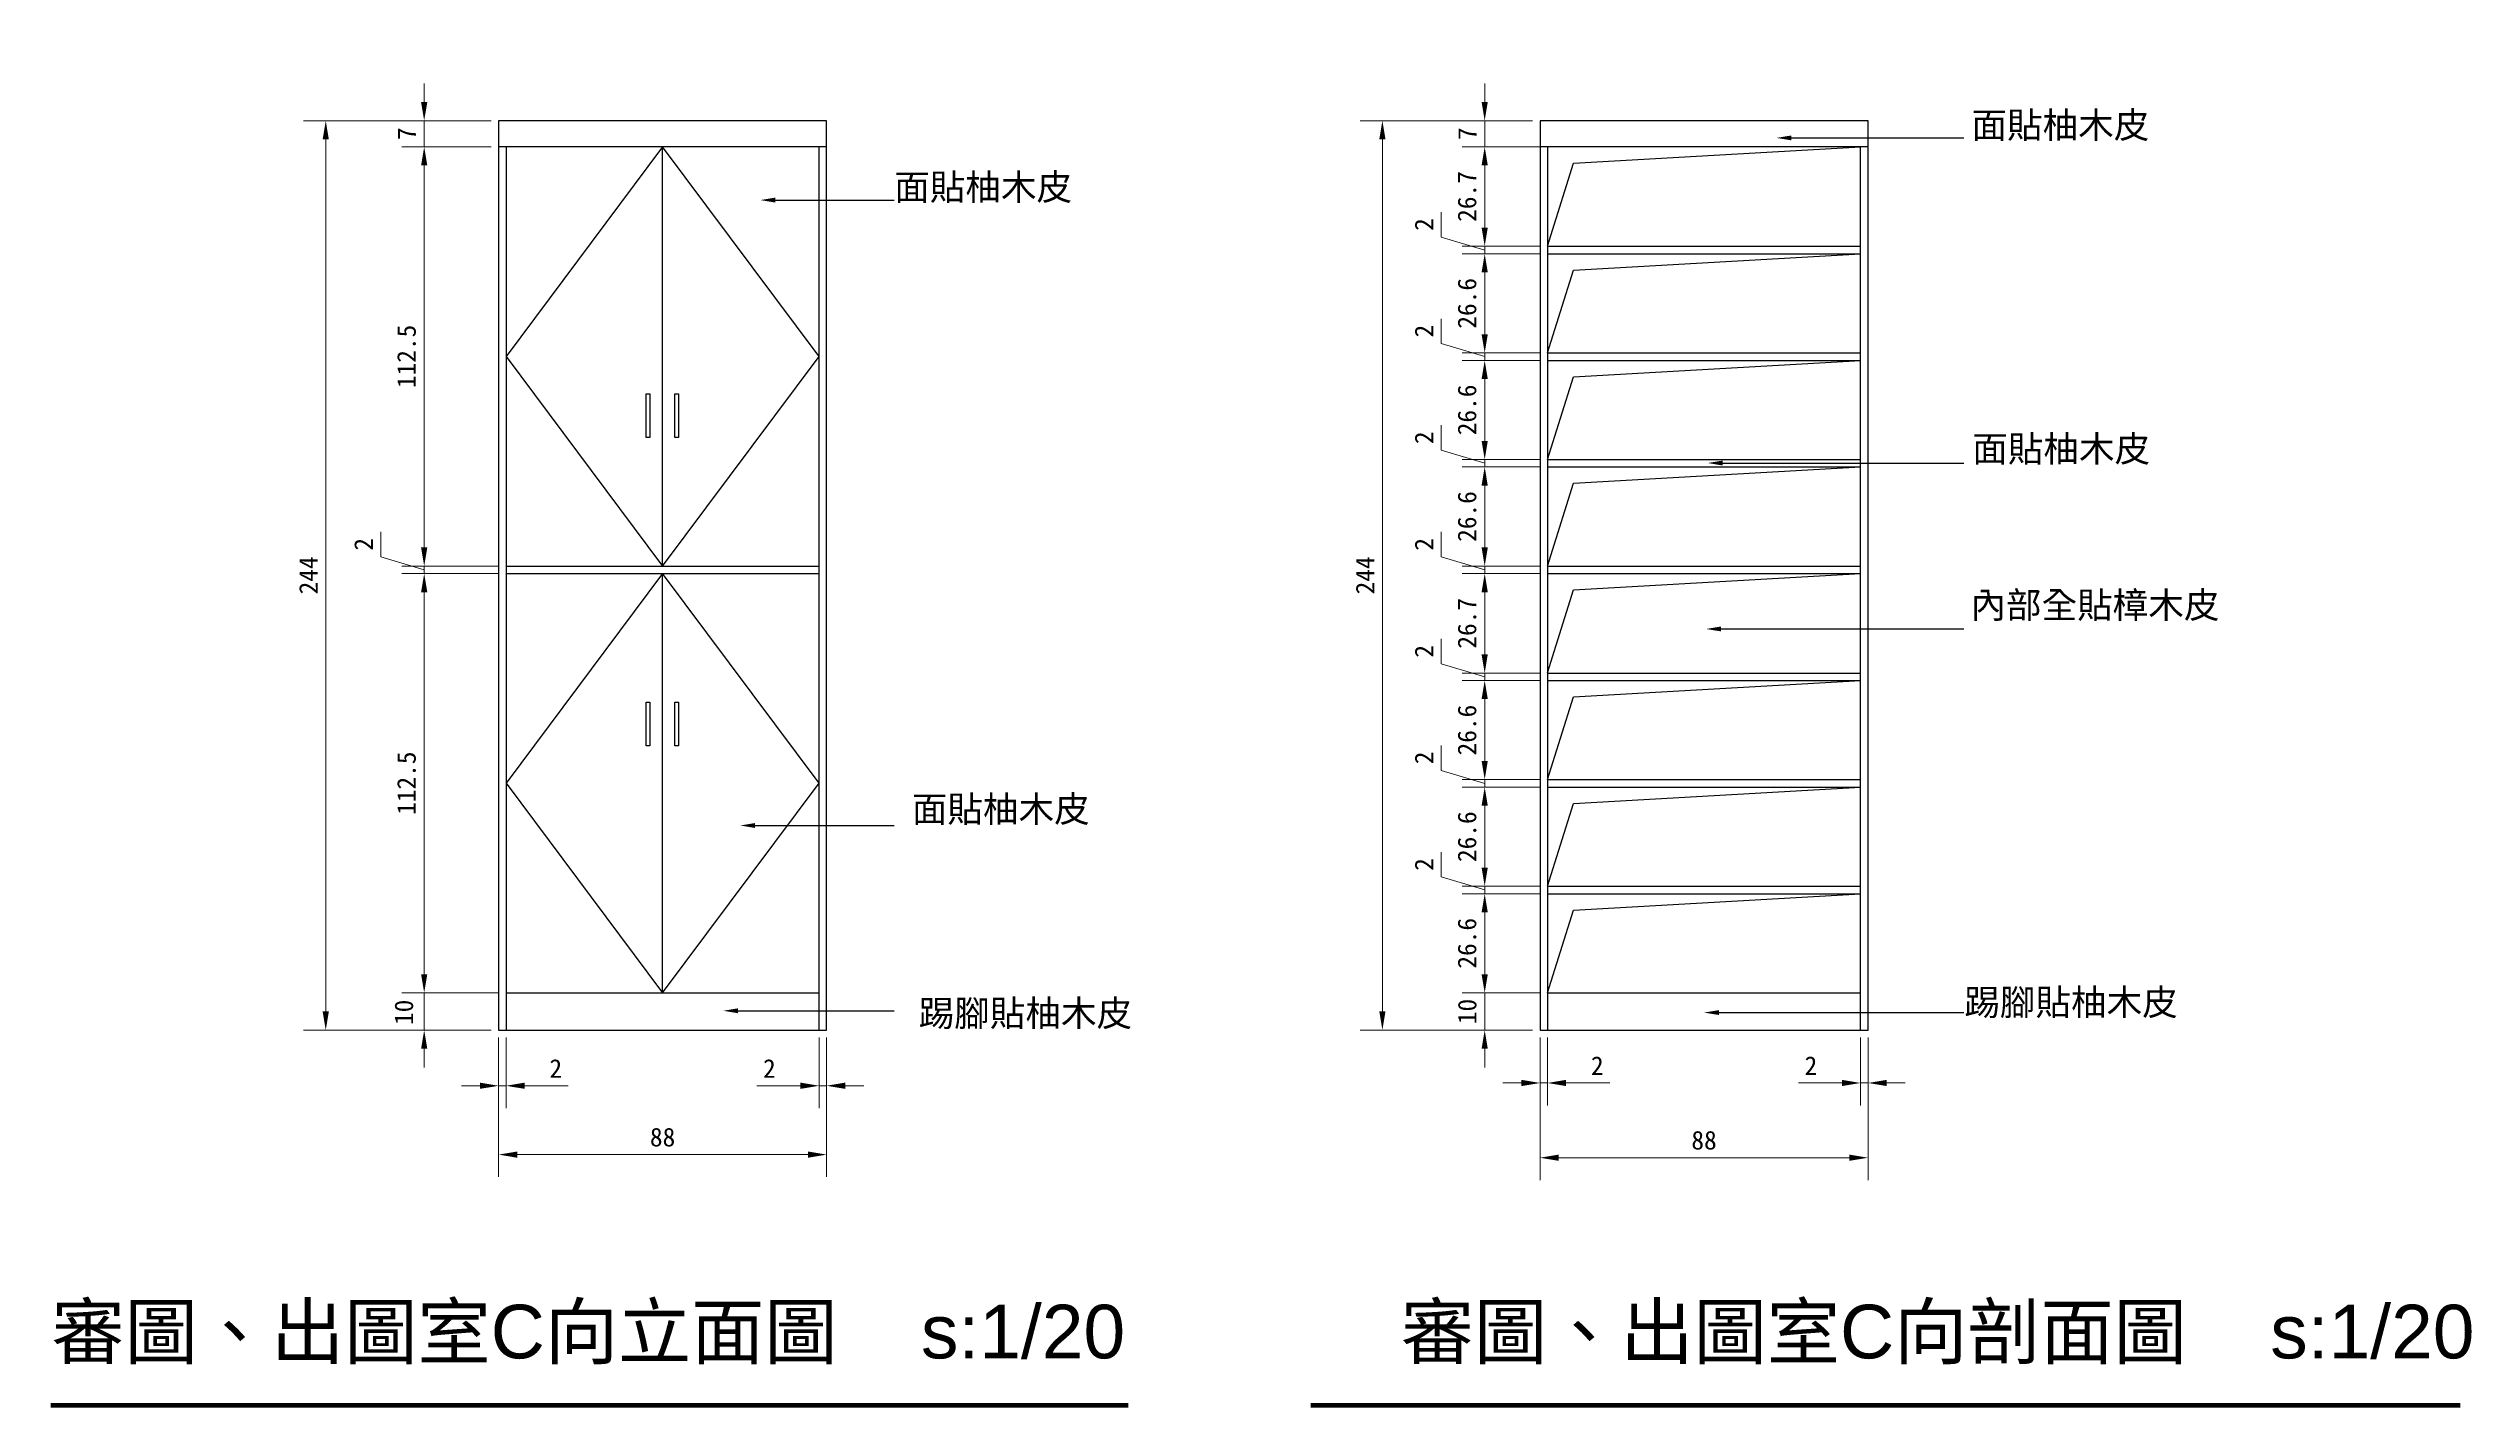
# Model space of a CAD drawing. Header units: centimetres. Extents: x 1966 to 8787, y 7398 to 12383.
# Drawn here: x 4523 to 5173, y 7528 to 7892 of the extents above; entities that cross this region are included whole.
import ezdxf
from ezdxf import colors
from ezdxf.entities.mleader import LeaderData, LeaderLine
from ezdxf.math import Vec2, Vec3

# ---------------------------------------------------------------- set-up
doc = ezdxf.new("R2010")
doc.units = ezdxf.units.CM
doc.header["$PDMODE"] = 35
doc.styles.get("Standard").update_dxf_attribs({"font": 'arial.ttf', "height": 10})
doc.styles.add('文2.5', font='kaiu.ttf', dxfattribs={"height": 2.5})
doc.styles.add('文3.5', font='', dxfattribs={"height": 3.5})
doc.styles.get('文3.5').set_extended_font_data('PMingLiU')
doc.dimstyles.new('DIM2.5', dxfattribs={"dimtxt": 2.5, "dimasz": 2.5, "dimexe": 3, "dimexo": 1, "dimgap": 1, "dimtad": 1, "dimdec": 1, "dimdsep": 46, "dimtxsty": '文2.5', "dimcen": 0, "dimadec": 0, "dimazin": 0, "dimtfac": 1, "dimtdec": 1, "dimtmove": 0, "dimatfit": 3, "dimfxl": 1, "dimlwd": 15, "dimlwe": 15, "dimarcsym": 0})

msp = doc.modelspace()

# ---------------------------------------------------------------- texts
at = {"style": '文3.5'}
for s, p in [('面貼柚木皮', (5038.68, 7868.15)), ('面貼柚木皮', (4749.63, 7851.52)), ('面貼柚木皮', (5038.89, 7781.3)), ('內部全貼樟木皮', (5038.4, 7739.37)), ('面貼柚木皮', (4754.35, 7684.64)), ('踢腳貼柚木皮', (5036.76, 7632.8)), ('踢腳貼柚木皮', (4756.19, 7629.86))]:
    msp.add_text(s, height=7, dxfattribs=at).set_placement(p)
for s, p in [('審圖、出圖室C向立面圖    s:1/20', (4523.51, 7540.74)), ('審圖、出圖室C向剖面圖    s:1/20', (4885.56, 7540.74))]:
    msp.add_text(s, height=14.4).set_placement(p)

# ---------------------------------------------------------------- blocks, each defined once
blk = doc.blocks.new('抽屜門把')
for p, q in [((-4.4, 6.37), (-3.44, 6.37)), ((-4.4, -5.33), (-4.4, 6.37)), ((-3.44, 6.37), (-3.44, -5.33)), ((3.33, 6.37), (4.29, 6.37)), ((3.33, -5.33), (3.33, 6.37)), ((4.29, 6.37), (4.29, -5.33)), ((-3.44, -5.33), (-4.4, -5.33)), ((4.29, -5.33), (3.33, -5.33))]:
    blk.add_line(p, q)
blk = doc.blocks.new('*D226')
at = {"color": 0, "linetype": 'Continuous', "lineweight": 15, "transparency": 16777216}
for p, q in [((4643.48, 7626.82), (4643.48, 7589.42)), ((4731.48, 7626.82), (4731.48, 7589.42)), ((4648.48, 7595.42), (4726.48, 7595.42))]:
    blk.add_line(p, q, dxfattribs=at)
at = {"color": 0, "transparency": 16777216}
for points in [[(4648.48, 7596.25), (4648.48, 7594.58), (4643.48, 7595.42)], [(4726.48, 7596.25), (4726.48, 7594.58), (4731.48, 7595.42)]]:
    blk.add_solid(points, dxfattribs=at)
at = {"layer": 'DEFPOINTS', "color": 0, "transparency": 16777216}
for p in [(4643.48, 7628.82), (4731.48, 7628.82), (4731.48, 7595.42)]:
    blk.add_point(p, dxfattribs=at)
at = {"color": 0, "transparency": 16777216, "insert": (4687.48, 7600.08), "char_height": 5, "attachment_point": 5, "style": '文2.5'}
blk.add_mtext('88', dxfattribs=at)
blk = doc.blocks.new('*D227')
at = {"color": 0, "linetype": 'Continuous', "lineweight": 15, "transparency": 16777216}
for p, q in [((4643.48, 7626.82), (4643.48, 7607.89)), ((4645.48, 7626.82), (4645.48, 7607.89)), ((4638.48, 7613.89), (4633.48, 7613.89)), ((4643.48, 7613.89), (4645.48, 7613.89)), ((4650.48, 7613.89), (4662.16, 7613.89))]:
    blk.add_line(p, q, dxfattribs=at)
at = {"color": 0, "transparency": 16777216}
for points in [[(4638.48, 7614.73), (4638.48, 7613.06), (4643.48, 7613.89)], [(4650.48, 7614.73), (4650.48, 7613.06), (4645.48, 7613.89)]]:
    blk.add_solid(points, dxfattribs=at)
at = {"layer": 'DEFPOINTS', "color": 0, "transparency": 16777216}
for p in [(4643.48, 7628.82), (4645.48, 7628.82), (4645.48, 7613.89)]:
    blk.add_point(p, dxfattribs=at)
at = {"color": 0, "transparency": 16777216, "insert": (4658.82, 7618.53), "char_height": 5, "attachment_point": 5, "style": '文2.5'}
blk.add_mtext('2', dxfattribs=at)
blk = doc.blocks.new('*D228')
at = {"color": 0, "linetype": 'Continuous', "lineweight": 15, "transparency": 16777216}
for p, q in [((4623.51, 7643.82), (4623.51, 7648.82)), ((4643.48, 7638.82), (4617.51, 7638.82)), ((4623.51, 7628.82), (4623.51, 7638.82)), ((4641.48, 7628.82), (4617.51, 7628.82)), ((4623.51, 7623.82), (4623.51, 7618.82))]:
    blk.add_line(p, q, dxfattribs=at)
at = {"color": 0, "transparency": 16777216}
for points in [[(4622.68, 7643.82), (4624.35, 7643.82), (4623.51, 7638.82)], [(4622.68, 7623.82), (4624.35, 7623.82), (4623.51, 7628.82)]]:
    blk.add_solid(points, dxfattribs=at)
at = {"layer": 'DEFPOINTS', "color": 0, "transparency": 16777216}
for p in [(4623.51, 7638.82), (4645.48, 7638.82), (4643.48, 7628.82)]:
    blk.add_point(p, dxfattribs=at)
at = {"color": 0, "transparency": 16777216, "insert": (4618.08, 7633.59), "char_height": 5, "attachment_point": 5, "rotation": 90, "style": '文2.5'}
blk.add_mtext('10', dxfattribs=at)
blk = doc.blocks.new('*D229')
at = {"color": 0, "linetype": 'Continuous', "lineweight": 15, "transparency": 16777216}
for p, q in [((4643.48, 7751.32), (4617.51, 7751.32)), ((4623.51, 7643.82), (4623.51, 7746.32)), ((4643.48, 7638.82), (4617.51, 7638.82))]:
    blk.add_line(p, q, dxfattribs=at)
at = {"color": 0, "transparency": 16777216}
for points in [[(4622.68, 7746.32), (4624.35, 7746.32), (4623.51, 7751.32)], [(4622.68, 7643.82), (4624.35, 7643.82), (4623.51, 7638.82)]]:
    blk.add_solid(points, dxfattribs=at)
at = {"layer": 'DEFPOINTS', "color": 0, "transparency": 16777216}
for p in [(4623.51, 7751.32), (4645.48, 7751.32), (4645.48, 7638.82)]:
    blk.add_point(p, dxfattribs=at)
at = {"color": 0, "transparency": 16777216, "insert": (4618.79, 7695.07), "char_height": 5, "attachment_point": 5, "rotation": 90, "style": '文2.5'}
blk.add_mtext('112.5', dxfattribs=at)
blk = doc.blocks.new('*D230')
at = {"color": 0, "linetype": 'Continuous', "lineweight": 15, "transparency": 16777216}
for p, q in [((4623.51, 7758.32), (4623.51, 7763.32)), ((4611.88, 7755.81), (4611.88, 7762.5)), ((4623.51, 7752.32), (4611.88, 7755.81)), ((4643.48, 7753.32), (4617.51, 7753.32)), ((4643.48, 7751.32), (4617.51, 7751.32)), ((4623.51, 7751.32), (4623.51, 7753.32)), ((4623.51, 7751.32), (4623.51, 7753.32)), ((4623.51, 7746.32), (4623.51, 7741.32))]:
    blk.add_line(p, q, dxfattribs=at)
at = {"color": 0, "transparency": 16777216}
for points in [[(4622.68, 7758.32), (4624.35, 7758.32), (4623.51, 7753.32)], [(4622.68, 7746.32), (4624.35, 7746.32), (4623.51, 7751.32)]]:
    blk.add_solid(points, dxfattribs=at)
at = {"layer": 'DEFPOINTS', "color": 0, "transparency": 16777216}
for p in [(4623.51, 7753.32), (4645.48, 7753.32), (4645.48, 7751.32)]:
    blk.add_point(p, dxfattribs=at)
at = {"color": 0, "transparency": 16777216, "insert": (4607.24, 7759.16), "char_height": 5, "attachment_point": 5, "rotation": 90, "style": '文2.5'}
blk.add_mtext('2', dxfattribs=at)
blk = doc.blocks.new('*D231')
at = {"color": 0, "linetype": 'Continuous', "lineweight": 15, "transparency": 16777216}
for p, q in [((4641.48, 7865.82), (4617.51, 7865.82)), ((4623.51, 7758.32), (4623.51, 7860.82)), ((4643.48, 7753.32), (4617.51, 7753.32))]:
    blk.add_line(p, q, dxfattribs=at)
at = {"color": 0, "transparency": 16777216}
for points in [[(4622.68, 7860.82), (4624.35, 7860.82), (4623.51, 7865.82)], [(4622.68, 7758.32), (4624.35, 7758.32), (4623.51, 7753.32)]]:
    blk.add_solid(points, dxfattribs=at)
at = {"layer": 'DEFPOINTS', "color": 0, "transparency": 16777216}
for p in [(4623.51, 7865.82), (4643.48, 7865.82), (4645.48, 7753.32)]:
    blk.add_point(p, dxfattribs=at)
at = {"color": 0, "transparency": 16777216, "insert": (4618.79, 7809.57), "char_height": 5, "attachment_point": 5, "rotation": 90, "style": '文2.5'}
blk.add_mtext('112.5', dxfattribs=at)
blk = doc.blocks.new('*D232')
at = {"color": 0, "linetype": 'Continuous', "lineweight": 15, "transparency": 16777216}
for p, q in [((4623.51, 7877.82), (4623.51, 7882.82)), ((4641.48, 7872.82), (4617.51, 7872.82)), ((4623.51, 7865.82), (4623.51, 7872.82)), ((4641.48, 7865.82), (4617.51, 7865.82)), ((4623.51, 7860.82), (4623.51, 7855.82))]:
    blk.add_line(p, q, dxfattribs=at)
at = {"color": 0, "transparency": 16777216}
for points in [[(4622.68, 7877.82), (4624.35, 7877.82), (4623.51, 7872.82)], [(4622.68, 7860.82), (4624.35, 7860.82), (4623.51, 7865.82)]]:
    blk.add_solid(points, dxfattribs=at)
at = {"layer": 'DEFPOINTS', "color": 0, "transparency": 16777216}
for p in [(4623.51, 7872.82), (4643.48, 7872.82), (4643.48, 7865.82)]:
    blk.add_point(p, dxfattribs=at)
at = {"color": 0, "transparency": 16777216, "insert": (4618.85, 7869.32), "char_height": 5, "attachment_point": 5, "rotation": 90, "style": '文2.5'}
blk.add_mtext('7', dxfattribs=at)
blk = doc.blocks.new('*D233')
at = {"color": 0, "linetype": 'Continuous', "lineweight": 15, "transparency": 16777216}
for p, q in [((4641.48, 7872.82), (4591.1, 7872.82)), ((4597.1, 7633.82), (4597.1, 7867.82)), ((4639.48, 7628.82), (4591.1, 7628.82))]:
    blk.add_line(p, q, dxfattribs=at)
at = {"color": 0, "transparency": 16777216}
for points in [[(4596.27, 7867.82), (4597.93, 7867.82), (4597.1, 7872.82)], [(4596.27, 7633.82), (4597.93, 7633.82), (4597.1, 7628.82)]]:
    blk.add_solid(points, dxfattribs=at)
at = {"layer": 'DEFPOINTS', "color": 0, "transparency": 16777216}
for p in [(4597.1, 7872.82), (4643.48, 7872.82), (4641.48, 7628.82)]:
    blk.add_point(p, dxfattribs=at)
at = {"color": 0, "transparency": 16777216, "insert": (4592.46, 7750.82), "char_height": 5, "attachment_point": 5, "rotation": 90, "style": '文2.5'}
blk.add_mtext('244', dxfattribs=at)
blk = doc.blocks.new('*D234')
at = {"color": 0, "linetype": 'Continuous', "lineweight": 15, "transparency": 16777216}
for p, q in [((4922.93, 7626.82), (4922.93, 7588.58)), ((5010.93, 7626.82), (5010.93, 7588.58)), ((4927.93, 7594.58), (5005.93, 7594.58))]:
    blk.add_line(p, q, dxfattribs=at)
at = {"color": 0, "transparency": 16777216}
for points in [[(4927.93, 7595.42), (4927.93, 7593.75), (4922.93, 7594.58)], [(5005.93, 7595.42), (5005.93, 7593.75), (5010.93, 7594.58)]]:
    blk.add_solid(points, dxfattribs=at)
at = {"layer": 'DEFPOINTS', "color": 0, "transparency": 16777216}
for p in [(4922.93, 7628.82), (5010.93, 7628.82), (5010.93, 7594.58)]:
    blk.add_point(p, dxfattribs=at)
at = {"color": 0, "transparency": 16777216, "insert": (4966.93, 7599.25), "char_height": 5, "attachment_point": 5, "style": '文2.5'}
blk.add_mtext('88', dxfattribs=at)
blk = doc.blocks.new('*D235')
at = {"color": 0, "linetype": 'Continuous', "lineweight": 15, "transparency": 16777216}
for p, q in [((4922.93, 7626.82), (4922.93, 7608.64)), ((4924.93, 7626.82), (4924.93, 7608.64)), ((4917.93, 7614.64), (4912.93, 7614.64)), ((4922.93, 7614.64), (4924.93, 7614.64)), ((4929.93, 7614.64), (4941.62, 7614.64))]:
    blk.add_line(p, q, dxfattribs=at)
at = {"color": 0, "transparency": 16777216}
for points in [[(4917.93, 7615.47), (4917.93, 7613.81), (4922.93, 7614.64)], [(4929.93, 7615.47), (4929.93, 7613.81), (4924.93, 7614.64)]]:
    blk.add_solid(points, dxfattribs=at)
at = {"layer": 'DEFPOINTS', "color": 0, "transparency": 16777216}
for p in [(4922.93, 7628.82), (4924.93, 7628.82), (4924.93, 7614.64)]:
    blk.add_point(p, dxfattribs=at)
at = {"color": 0, "transparency": 16777216, "insert": (4938.28, 7619.28), "char_height": 5, "attachment_point": 5, "style": '文2.5'}
blk.add_mtext('2', dxfattribs=at)
blk = doc.blocks.new('*D236')
at = {"color": 0, "linetype": 'Continuous', "lineweight": 15, "transparency": 16777216}
for p, q in [((4729.48, 7626.82), (4729.48, 7607.89)), ((4731.48, 7626.82), (4731.48, 7607.89)), ((4724.48, 7613.89), (4712.79, 7613.89)), ((4731.48, 7613.89), (4729.48, 7613.89)), ((4736.48, 7613.89), (4741.48, 7613.89))]:
    blk.add_line(p, q, dxfattribs=at)
at = {"color": 0, "transparency": 16777216}
for points in [[(4724.48, 7614.73), (4724.48, 7613.06), (4729.48, 7613.89)], [(4736.48, 7614.73), (4736.48, 7613.06), (4731.48, 7613.89)]]:
    blk.add_solid(points, dxfattribs=at)
at = {"layer": 'DEFPOINTS', "color": 0, "transparency": 16777216}
for p in [(4729.48, 7628.82), (4731.48, 7628.82), (4729.48, 7613.89)]:
    blk.add_point(p, dxfattribs=at)
at = {"color": 0, "transparency": 16777216, "insert": (4716.13, 7618.53), "char_height": 5, "attachment_point": 5, "style": '文2.5'}
blk.add_mtext('2', dxfattribs=at)
blk = doc.blocks.new('*D237')
at = {"color": 0, "linetype": 'Continuous', "lineweight": 15, "transparency": 16777216}
for p, q in [((5008.93, 7626.82), (5008.93, 7608.64)), ((5010.93, 7626.82), (5010.93, 7608.64)), ((5003.93, 7614.64), (4992.25, 7614.64)), ((5010.93, 7614.64), (5008.93, 7614.64)), ((5015.93, 7614.64), (5020.93, 7614.64))]:
    blk.add_line(p, q, dxfattribs=at)
at = {"color": 0, "transparency": 16777216}
for points in [[(5003.93, 7615.47), (5003.93, 7613.81), (5008.93, 7614.64)], [(5015.93, 7615.47), (5015.93, 7613.81), (5010.93, 7614.64)]]:
    blk.add_solid(points, dxfattribs=at)
at = {"layer": 'DEFPOINTS', "color": 0, "transparency": 16777216}
for p in [(5008.93, 7628.82), (5010.93, 7628.82), (5008.93, 7614.64)]:
    blk.add_point(p, dxfattribs=at)
at = {"color": 0, "transparency": 16777216, "insert": (4995.59, 7619.28), "char_height": 5, "attachment_point": 5, "style": '文2.5'}
blk.add_mtext('2', dxfattribs=at)
blk = doc.blocks.new('*D238')
at = {"color": 0, "linetype": 'Continuous', "lineweight": 15, "transparency": 16777216}
for p, q in [((4908.07, 7643.82), (4908.07, 7648.82)), ((4922.93, 7638.82), (4902.07, 7638.82)), ((4908.07, 7628.82), (4908.07, 7638.82)), ((4920.93, 7628.82), (4902.07, 7628.82)), ((4908.07, 7623.82), (4908.07, 7618.82))]:
    blk.add_line(p, q, dxfattribs=at)
at = {"color": 0, "transparency": 16777216}
for points in [[(4907.24, 7643.82), (4908.9, 7643.82), (4908.07, 7638.82)], [(4907.24, 7623.82), (4908.9, 7623.82), (4908.07, 7628.82)]]:
    blk.add_solid(points, dxfattribs=at)
at = {"layer": 'DEFPOINTS', "color": 0, "transparency": 16777216}
for p in [(4908.07, 7638.82), (4924.93, 7638.82), (4922.93, 7628.82)]:
    blk.add_point(p, dxfattribs=at)
at = {"color": 0, "transparency": 16777216, "insert": (4903.4, 7633.82), "char_height": 5, "attachment_point": 5, "rotation": 90, "style": '文2.5'}
blk.add_mtext('10', dxfattribs=at)
blk = doc.blocks.new('*D239')
at = {"color": 0, "linetype": 'Continuous', "lineweight": 15, "transparency": 16777216}
for p, q in [((4922.93, 7665.42), (4902.07, 7665.42)), ((4908.07, 7643.82), (4908.07, 7660.42)), ((4922.93, 7638.82), (4902.07, 7638.82))]:
    blk.add_line(p, q, dxfattribs=at)
at = {"color": 0, "transparency": 16777216}
for points in [[(4907.24, 7660.42), (4908.9, 7660.42), (4908.07, 7665.42)], [(4907.24, 7643.82), (4908.9, 7643.82), (4908.07, 7638.82)]]:
    blk.add_solid(points, dxfattribs=at)
at = {"layer": 'DEFPOINTS', "color": 0, "transparency": 16777216}
for p in [(4908.07, 7665.42), (4924.93, 7665.42), (4924.93, 7638.82)]:
    blk.add_point(p, dxfattribs=at)
at = {"color": 0, "transparency": 16777216, "insert": (4903.35, 7652.12), "char_height": 5, "attachment_point": 5, "rotation": 90, "style": '文2.5'}
blk.add_mtext('26.6', dxfattribs=at)
blk = doc.blocks.new('*D240')
at = {"color": 0, "linetype": 'Continuous', "lineweight": 15, "transparency": 16777216}
for p, q in [((4896.43, 7669.91), (4896.43, 7676.6)), ((4908.07, 7672.42), (4908.07, 7677.42)), ((4908.07, 7666.42), (4896.43, 7669.91)), ((4922.93, 7667.42), (4902.07, 7667.42)), ((4908.07, 7665.42), (4908.07, 7667.42)), ((4908.07, 7665.42), (4908.07, 7667.42)), ((4922.93, 7665.42), (4902.07, 7665.42)), ((4908.07, 7660.42), (4908.07, 7655.42))]:
    blk.add_line(p, q, dxfattribs=at)
at = {"color": 0, "transparency": 16777216}
for points in [[(4907.24, 7672.42), (4908.9, 7672.42), (4908.07, 7667.42)], [(4907.24, 7660.42), (4908.9, 7660.42), (4908.07, 7665.42)]]:
    blk.add_solid(points, dxfattribs=at)
at = {"layer": 'DEFPOINTS', "color": 0, "transparency": 16777216}
for p in [(4908.07, 7667.42), (4924.93, 7667.42), (4924.93, 7665.42)]:
    blk.add_point(p, dxfattribs=at)
at = {"color": 0, "transparency": 16777216, "insert": (4891.79, 7673.26), "char_height": 5, "attachment_point": 5, "rotation": 90, "style": '文2.5'}
blk.add_mtext('2', dxfattribs=at)
blk = doc.blocks.new('*D241')
at = {"color": 0, "linetype": 'Continuous', "lineweight": 15, "transparency": 16777216}
for p, q in [((4922.93, 7694.02), (4902.07, 7694.02)), ((4908.07, 7672.42), (4908.07, 7689.02)), ((4922.93, 7667.42), (4902.07, 7667.42))]:
    blk.add_line(p, q, dxfattribs=at)
at = {"color": 0, "transparency": 16777216}
for points in [[(4907.24, 7689.02), (4908.9, 7689.02), (4908.07, 7694.02)], [(4907.24, 7672.42), (4908.9, 7672.42), (4908.07, 7667.42)]]:
    blk.add_solid(points, dxfattribs=at)
at = {"layer": 'DEFPOINTS', "color": 0, "transparency": 16777216}
for p in [(4908.07, 7694.02), (4924.93, 7694.02), (4924.93, 7667.42)]:
    blk.add_point(p, dxfattribs=at)
at = {"color": 0, "transparency": 16777216, "insert": (4903.35, 7680.72), "char_height": 5, "attachment_point": 5, "rotation": 90, "style": '文2.5'}
blk.add_mtext('26.6', dxfattribs=at)
blk = doc.blocks.new('*D242')
at = {"color": 0, "linetype": 'Continuous', "lineweight": 15, "transparency": 16777216}
for p, q in [((4896.43, 7698.51), (4896.43, 7705.2)), ((4908.07, 7701.02), (4908.07, 7706.02)), ((4908.07, 7695.02), (4896.43, 7698.51)), ((4922.93, 7696.02), (4902.07, 7696.02)), ((4922.93, 7694.02), (4902.07, 7694.02)), ((4908.07, 7694.02), (4908.07, 7696.02)), ((4908.07, 7694.02), (4908.07, 7696.02)), ((4908.07, 7689.02), (4908.07, 7684.02))]:
    blk.add_line(p, q, dxfattribs=at)
at = {"color": 0, "transparency": 16777216}
for points in [[(4907.24, 7701.02), (4908.9, 7701.02), (4908.07, 7696.02)], [(4907.24, 7689.02), (4908.9, 7689.02), (4908.07, 7694.02)]]:
    blk.add_solid(points, dxfattribs=at)
at = {"layer": 'DEFPOINTS', "color": 0, "transparency": 16777216}
for p in [(4908.07, 7696.02), (4924.93, 7696.02), (4924.93, 7694.02)]:
    blk.add_point(p, dxfattribs=at)
at = {"color": 0, "transparency": 16777216, "insert": (4891.79, 7701.86), "char_height": 5, "attachment_point": 5, "rotation": 90, "style": '文2.5'}
blk.add_mtext('2', dxfattribs=at)
blk = doc.blocks.new('*D243')
at = {"color": 0, "linetype": 'Continuous', "lineweight": 15, "transparency": 16777216}
for p, q in [((4922.93, 7722.62), (4902.07, 7722.62)), ((4908.07, 7701.02), (4908.07, 7717.62)), ((4922.93, 7696.02), (4902.07, 7696.02))]:
    blk.add_line(p, q, dxfattribs=at)
at = {"color": 0, "transparency": 16777216}
for points in [[(4907.24, 7717.62), (4908.9, 7717.62), (4908.07, 7722.62)], [(4907.24, 7701.02), (4908.9, 7701.02), (4908.07, 7696.02)]]:
    blk.add_solid(points, dxfattribs=at)
at = {"layer": 'DEFPOINTS', "color": 0, "transparency": 16777216}
for p in [(4908.07, 7722.62), (4924.93, 7722.62), (4924.93, 7696.02)]:
    blk.add_point(p, dxfattribs=at)
at = {"color": 0, "transparency": 16777216, "insert": (4903.35, 7709.32), "char_height": 5, "attachment_point": 5, "rotation": 90, "style": '文2.5'}
blk.add_mtext('26.6', dxfattribs=at)
blk = doc.blocks.new('*D244')
at = {"color": 0, "linetype": 'Continuous', "lineweight": 15, "transparency": 16777216}
for p, q in [((4896.43, 7727.11), (4896.43, 7733.8)), ((4908.07, 7729.62), (4908.07, 7734.62)), ((4908.07, 7723.62), (4896.43, 7727.11)), ((4922.93, 7724.62), (4902.07, 7724.62)), ((4908.07, 7722.62), (4908.07, 7724.62)), ((4908.07, 7722.62), (4908.07, 7724.62)), ((4922.93, 7722.62), (4902.07, 7722.62)), ((4908.07, 7717.62), (4908.07, 7712.62))]:
    blk.add_line(p, q, dxfattribs=at)
at = {"color": 0, "transparency": 16777216}
for points in [[(4907.24, 7729.62), (4908.9, 7729.62), (4908.07, 7724.62)], [(4907.24, 7717.62), (4908.9, 7717.62), (4908.07, 7722.62)]]:
    blk.add_solid(points, dxfattribs=at)
at = {"layer": 'DEFPOINTS', "color": 0, "transparency": 16777216}
for p in [(4908.07, 7724.62), (4924.93, 7724.62), (4924.93, 7722.62)]:
    blk.add_point(p, dxfattribs=at)
at = {"color": 0, "transparency": 16777216, "insert": (4891.79, 7730.46), "char_height": 5, "attachment_point": 5, "rotation": 90, "style": '文2.5'}
blk.add_mtext('2', dxfattribs=at)
blk = doc.blocks.new('*D245')
at = {"color": 0, "linetype": 'Continuous', "lineweight": 15, "transparency": 16777216}
for p, q in [((4922.93, 7751.32), (4902.07, 7751.32)), ((4908.07, 7729.62), (4908.07, 7746.32)), ((4922.93, 7724.62), (4902.07, 7724.62))]:
    blk.add_line(p, q, dxfattribs=at)
at = {"color": 0, "transparency": 16777216}
for points in [[(4907.24, 7746.32), (4908.9, 7746.32), (4908.07, 7751.32)], [(4907.24, 7729.62), (4908.9, 7729.62), (4908.07, 7724.62)]]:
    blk.add_solid(points, dxfattribs=at)
at = {"layer": 'DEFPOINTS', "color": 0, "transparency": 16777216}
for p in [(4908.07, 7751.32), (4924.93, 7751.32), (4924.93, 7724.62)]:
    blk.add_point(p, dxfattribs=at)
at = {"color": 0, "transparency": 16777216, "insert": (4903.35, 7737.97), "char_height": 5, "attachment_point": 5, "rotation": 90, "style": '文2.5'}
blk.add_mtext('26.7', dxfattribs=at)
blk = doc.blocks.new('*D246')
at = {"color": 0, "linetype": 'Continuous', "lineweight": 15, "transparency": 16777216}
for p, q in [((4908.07, 7758.32), (4908.07, 7763.32)), ((4896.43, 7755.81), (4896.43, 7762.5)), ((4908.07, 7752.32), (4896.43, 7755.81)), ((4922.93, 7753.32), (4902.07, 7753.32)), ((4922.93, 7751.32), (4902.07, 7751.32)), ((4908.07, 7751.32), (4908.07, 7753.32)), ((4908.07, 7751.32), (4908.07, 7753.32)), ((4908.07, 7746.32), (4908.07, 7741.32))]:
    blk.add_line(p, q, dxfattribs=at)
at = {"color": 0, "transparency": 16777216}
for points in [[(4907.24, 7758.32), (4908.9, 7758.32), (4908.07, 7753.32)], [(4907.24, 7746.32), (4908.9, 7746.32), (4908.07, 7751.32)]]:
    blk.add_solid(points, dxfattribs=at)
at = {"layer": 'DEFPOINTS', "color": 0, "transparency": 16777216}
for p in [(4908.07, 7753.32), (4924.93, 7753.32), (4924.93, 7751.32)]:
    blk.add_point(p, dxfattribs=at)
at = {"color": 0, "transparency": 16777216, "insert": (4891.79, 7759.16), "char_height": 5, "attachment_point": 5, "rotation": 90, "style": '文2.5'}
blk.add_mtext('2', dxfattribs=at)
blk = doc.blocks.new('*D247')
at = {"color": 0, "linetype": 'Continuous', "lineweight": 15, "transparency": 16777216}
for p, q in [((4922.93, 7779.92), (4902.07, 7779.92)), ((4908.07, 7758.32), (4908.07, 7774.92)), ((4922.93, 7753.32), (4902.07, 7753.32))]:
    blk.add_line(p, q, dxfattribs=at)
at = {"color": 0, "transparency": 16777216}
for points in [[(4907.24, 7774.92), (4908.9, 7774.92), (4908.07, 7779.92)], [(4907.24, 7758.32), (4908.9, 7758.32), (4908.07, 7753.32)]]:
    blk.add_solid(points, dxfattribs=at)
at = {"layer": 'DEFPOINTS', "color": 0, "transparency": 16777216}
for p in [(4908.07, 7779.92), (4924.93, 7779.92), (4924.93, 7753.32)]:
    blk.add_point(p, dxfattribs=at)
at = {"color": 0, "transparency": 16777216, "insert": (4903.35, 7766.62), "char_height": 5, "attachment_point": 5, "rotation": 90, "style": '文2.5'}
blk.add_mtext('26.6', dxfattribs=at)
blk = doc.blocks.new('*D248')
at = {"color": 0, "linetype": 'Continuous', "lineweight": 15, "transparency": 16777216}
for p, q in [((4896.43, 7784.41), (4896.43, 7791.1)), ((4908.07, 7786.92), (4908.07, 7791.92)), ((4908.07, 7780.92), (4896.43, 7784.41)), ((4922.93, 7781.92), (4902.07, 7781.92)), ((4922.93, 7779.92), (4902.07, 7779.92)), ((4908.07, 7779.92), (4908.07, 7781.92)), ((4908.07, 7779.92), (4908.07, 7781.92)), ((4908.07, 7774.92), (4908.07, 7769.92))]:
    blk.add_line(p, q, dxfattribs=at)
at = {"color": 0, "transparency": 16777216}
for points in [[(4907.24, 7786.92), (4908.9, 7786.92), (4908.07, 7781.92)], [(4907.24, 7774.92), (4908.9, 7774.92), (4908.07, 7779.92)]]:
    blk.add_solid(points, dxfattribs=at)
at = {"layer": 'DEFPOINTS', "color": 0, "transparency": 16777216}
for p in [(4908.07, 7781.92), (4924.93, 7781.92), (4924.93, 7779.92)]:
    blk.add_point(p, dxfattribs=at)
at = {"color": 0, "transparency": 16777216, "insert": (4891.79, 7787.76), "char_height": 5, "attachment_point": 5, "rotation": 90, "style": '文2.5'}
blk.add_mtext('2', dxfattribs=at)
blk = doc.blocks.new('*D249')
at = {"color": 0, "linetype": 'Continuous', "lineweight": 15, "transparency": 16777216}
for p, q in [((4922.93, 7808.52), (4902.07, 7808.52)), ((4908.07, 7786.92), (4908.07, 7803.52)), ((4922.93, 7781.92), (4902.07, 7781.92))]:
    blk.add_line(p, q, dxfattribs=at)
at = {"color": 0, "transparency": 16777216}
for points in [[(4907.24, 7803.52), (4908.9, 7803.52), (4908.07, 7808.52)], [(4907.24, 7786.92), (4908.9, 7786.92), (4908.07, 7781.92)]]:
    blk.add_solid(points, dxfattribs=at)
at = {"layer": 'DEFPOINTS', "color": 0, "transparency": 16777216}
for p in [(4908.07, 7808.52), (4924.93, 7808.52), (4924.93, 7781.92)]:
    blk.add_point(p, dxfattribs=at)
at = {"color": 0, "transparency": 16777216, "insert": (4903.35, 7795.22), "char_height": 5, "attachment_point": 5, "rotation": 90, "style": '文2.5'}
blk.add_mtext('26.6', dxfattribs=at)
blk = doc.blocks.new('*D250')
at = {"color": 0, "linetype": 'Continuous', "lineweight": 15, "transparency": 16777216}
for p, q in [((4896.43, 7813.01), (4896.43, 7819.7)), ((4908.07, 7815.52), (4908.07, 7820.52)), ((4908.07, 7809.52), (4896.43, 7813.01)), ((4922.93, 7810.52), (4902.07, 7810.52)), ((4908.07, 7808.52), (4908.07, 7810.52)), ((4908.07, 7808.52), (4908.07, 7810.52)), ((4922.93, 7808.52), (4902.07, 7808.52)), ((4908.07, 7803.52), (4908.07, 7798.52))]:
    blk.add_line(p, q, dxfattribs=at)
at = {"color": 0, "transparency": 16777216}
for points in [[(4907.24, 7815.52), (4908.9, 7815.52), (4908.07, 7810.52)], [(4907.24, 7803.52), (4908.9, 7803.52), (4908.07, 7808.52)]]:
    blk.add_solid(points, dxfattribs=at)
at = {"layer": 'DEFPOINTS', "color": 0, "transparency": 16777216}
for p in [(4908.07, 7810.52), (4924.93, 7810.52), (4924.93, 7808.52)]:
    blk.add_point(p, dxfattribs=at)
at = {"color": 0, "transparency": 16777216, "insert": (4891.79, 7816.36), "char_height": 5, "attachment_point": 5, "rotation": 90, "style": '文2.5'}
blk.add_mtext('2', dxfattribs=at)
blk = doc.blocks.new('*D251')
at = {"color": 0, "linetype": 'Continuous', "lineweight": 15, "transparency": 16777216}
for p, q in [((4922.93, 7837.12), (4902.07, 7837.12)), ((4908.07, 7815.52), (4908.07, 7832.12)), ((4922.93, 7810.52), (4902.07, 7810.52))]:
    blk.add_line(p, q, dxfattribs=at)
at = {"color": 0, "transparency": 16777216}
for points in [[(4907.24, 7832.12), (4908.9, 7832.12), (4908.07, 7837.12)], [(4907.24, 7815.52), (4908.9, 7815.52), (4908.07, 7810.52)]]:
    blk.add_solid(points, dxfattribs=at)
at = {"layer": 'DEFPOINTS', "color": 0, "transparency": 16777216}
for p in [(4908.07, 7837.12), (4924.93, 7837.12), (4924.93, 7810.52)]:
    blk.add_point(p, dxfattribs=at)
at = {"color": 0, "transparency": 16777216, "insert": (4903.35, 7823.82), "char_height": 5, "attachment_point": 5, "rotation": 90, "style": '文2.5'}
blk.add_mtext('26.6', dxfattribs=at)
blk = doc.blocks.new('*D252')
at = {"color": 0, "linetype": 'Continuous', "lineweight": 15, "transparency": 16777216}
for p, q in [((4896.43, 7841.61), (4896.43, 7848.3)), ((4908.07, 7844.12), (4908.07, 7849.12)), ((4908.07, 7838.12), (4896.43, 7841.61)), ((4922.93, 7839.12), (4902.07, 7839.12)), ((4922.93, 7837.12), (4902.07, 7837.12)), ((4908.07, 7837.12), (4908.07, 7839.12)), ((4908.07, 7837.12), (4908.07, 7839.12)), ((4908.07, 7832.12), (4908.07, 7827.12))]:
    blk.add_line(p, q, dxfattribs=at)
at = {"color": 0, "transparency": 16777216}
for points in [[(4907.24, 7844.12), (4908.9, 7844.12), (4908.07, 7839.12)], [(4907.24, 7832.12), (4908.9, 7832.12), (4908.07, 7837.12)]]:
    blk.add_solid(points, dxfattribs=at)
at = {"layer": 'DEFPOINTS', "color": 0, "transparency": 16777216}
for p in [(4908.07, 7839.12), (4924.93, 7839.12), (4924.93, 7837.12)]:
    blk.add_point(p, dxfattribs=at)
at = {"color": 0, "transparency": 16777216, "insert": (4891.79, 7844.96), "char_height": 5, "attachment_point": 5, "rotation": 90, "style": '文2.5'}
blk.add_mtext('2', dxfattribs=at)
blk = doc.blocks.new('*D253')
at = {"color": 0, "linetype": 'Continuous', "lineweight": 15, "transparency": 16777216}
for p, q in [((4922.93, 7865.82), (4902.07, 7865.82)), ((4908.07, 7844.12), (4908.07, 7860.82)), ((4922.93, 7839.12), (4902.07, 7839.12))]:
    blk.add_line(p, q, dxfattribs=at)
at = {"color": 0, "transparency": 16777216}
for points in [[(4907.24, 7860.82), (4908.9, 7860.82), (4908.07, 7865.82)], [(4907.24, 7844.12), (4908.9, 7844.12), (4908.07, 7839.12)]]:
    blk.add_solid(points, dxfattribs=at)
at = {"layer": 'DEFPOINTS', "color": 0, "transparency": 16777216}
for p in [(4908.07, 7865.82), (4924.93, 7865.82), (4924.93, 7839.12)]:
    blk.add_point(p, dxfattribs=at)
at = {"color": 0, "transparency": 16777216, "insert": (4903.35, 7852.47), "char_height": 5, "attachment_point": 5, "rotation": 90, "style": '文2.5'}
blk.add_mtext('26.7', dxfattribs=at)
blk = doc.blocks.new('*D254')
at = {"color": 0, "linetype": 'Continuous', "lineweight": 15, "transparency": 16777216}
for p, q in [((4908.07, 7877.82), (4908.07, 7882.82)), ((4920.93, 7872.82), (4902.07, 7872.82)), ((4908.07, 7865.82), (4908.07, 7872.82)), ((4922.93, 7865.82), (4902.07, 7865.82)), ((4908.07, 7860.82), (4908.07, 7855.82))]:
    blk.add_line(p, q, dxfattribs=at)
at = {"color": 0, "transparency": 16777216}
for points in [[(4907.24, 7877.82), (4908.9, 7877.82), (4908.07, 7872.82)], [(4907.24, 7860.82), (4908.9, 7860.82), (4908.07, 7865.82)]]:
    blk.add_solid(points, dxfattribs=at)
at = {"layer": 'DEFPOINTS', "color": 0, "transparency": 16777216}
for p in [(4908.07, 7872.82), (4922.93, 7872.82), (4924.93, 7865.82)]:
    blk.add_point(p, dxfattribs=at)
at = {"color": 0, "transparency": 16777216, "insert": (4903.4, 7869.32), "char_height": 5, "attachment_point": 5, "rotation": 90, "style": '文2.5'}
blk.add_mtext('7', dxfattribs=at)
blk = doc.blocks.new('*D255')
at = {"color": 0, "linetype": 'Continuous', "lineweight": 15, "transparency": 16777216}
for p, q in [((4920.93, 7872.82), (4874.62, 7872.82)), ((4880.62, 7633.82), (4880.62, 7867.82)), ((4920.93, 7628.82), (4874.62, 7628.82))]:
    blk.add_line(p, q, dxfattribs=at)
at = {"color": 0, "transparency": 16777216}
for points in [[(4879.79, 7867.82), (4881.45, 7867.82), (4880.62, 7872.82)], [(4879.79, 7633.82), (4881.45, 7633.82), (4880.62, 7628.82)]]:
    blk.add_solid(points, dxfattribs=at)
at = {"layer": 'DEFPOINTS', "color": 0, "transparency": 16777216}
for p in [(4880.62, 7872.82), (4922.93, 7872.82), (4922.93, 7628.82)]:
    blk.add_point(p, dxfattribs=at)
at = {"color": 0, "transparency": 16777216, "insert": (4875.98, 7750.82), "char_height": 5, "attachment_point": 5, "rotation": 90, "style": '文2.5'}
blk.add_mtext('244', dxfattribs=at)

# ---------------------------------------------------------------- dimensions: what is measured, and where the dimension line sits
for base, p1, p2, picture, middle in [((4623.51, 7872.82), (4643.48, 7865.82), (4643.48, 7872.82), '*D232', (4618.85, 7869.32)), ((4908.07, 7872.82), (4924.93, 7865.82), (4922.93, 7872.82), '*D254', (4903.4, 7869.32)), ((4597.1, 7872.82), (4641.48, 7628.82), (4643.48, 7872.82), '*D233', (4592.46, 7750.82)), ((4623.51, 7865.82), (4645.48, 7753.32), (4643.48, 7865.82), '*D231', (4618.79, 7809.57)), ((4908.07, 7865.82), (4924.93, 7839.12), (4924.93, 7865.82), '*D253', (4903.35, 7852.47)), ((4908.07, 7839.12), (4924.93, 7837.12), (4924.93, 7839.12), '*D252', (4891.79, 7843.61)), ((4908.07, 7837.12), (4924.93, 7810.52), (4924.93, 7837.12), '*D251', (4903.35, 7823.82)), ((4908.07, 7810.52), (4924.93, 7808.52), (4924.93, 7810.52), '*D250', (4891.79, 7815.01)), ((4908.07, 7808.52), (4924.93, 7781.92), (4924.93, 7808.52), '*D249', (4903.35, 7795.22)), ((4908.07, 7781.92), (4924.93, 7779.92), (4924.93, 7781.92), '*D248', (4891.79, 7786.41)), ((4908.07, 7779.92), (4924.93, 7753.32), (4924.93, 7779.92), '*D247', (4903.35, 7766.62)), ((4623.51, 7753.32), (4645.48, 7751.32), (4645.48, 7753.32), '*D230', (4607.24, 7757.81)), ((4908.07, 7753.32), (4924.93, 7751.32), (4924.93, 7753.32), '*D246', (4891.79, 7757.81)), ((4623.51, 7751.32), (4645.48, 7638.82), (4645.48, 7751.32), '*D229', (4618.79, 7695.07)), ((4908.07, 7751.32), (4924.93, 7724.62), (4924.93, 7751.32), '*D245', (4903.35, 7737.97)), ((4908.07, 7724.62), (4924.93, 7722.62), (4924.93, 7724.62), '*D244', (4891.79, 7729.11)), ((4908.07, 7722.62), (4924.93, 7696.02), (4924.93, 7722.62), '*D243', (4903.35, 7709.32)), ((4908.07, 7696.02), (4924.93, 7694.02), (4924.93, 7696.02), '*D242', (4891.79, 7700.51)), ((4908.07, 7694.02), (4924.93, 7667.42), (4924.93, 7694.02), '*D241', (4903.35, 7680.72)), ((4908.07, 7667.42), (4924.93, 7665.42), (4924.93, 7667.42), '*D240', (4891.79, 7671.91)), ((4908.07, 7665.42), (4924.93, 7638.82), (4924.93, 7665.42), '*D239', (4903.35, 7652.12)), ((4908.07, 7638.82), (4922.93, 7628.82), (4924.93, 7638.82), '*D238', (4903.4, 7633.82))]:
    dim = msp.add_linear_dim(base=base, p1=p1, p2=p2, angle=90, dimstyle='DIM2.5')
    dim.commit()
    dim.dimension.update_dxf_attribs({"geometry": picture, "text_midpoint": middle})
dim = msp.add_linear_dim(base=(4880.62, 7872.82), p1=(4922.93, 7628.82), p2=(4922.93, 7872.82), angle=90, dimstyle='DIM2.5')
dim.commit()
dim.dimension.update_dxf_attribs({"geometry": '*D255', "text_midpoint": (4880.62, 7750.82), "dimtype": 160})
dim = msp.add_linear_dim(base=(4623.51, 7638.82), p1=(4643.48, 7628.82), p2=(4645.48, 7638.82), angle=90, dimstyle='DIM2.5', override={"dimtmove": 2})
dim.commit()
dim.dimension.update_dxf_attribs({"geometry": '*D228', "text_midpoint": (4618.08, 7633.59), "dimtype": 160})
for base, p1, p2, picture, middle in [((4645.48, 7613.89), (4643.48, 7628.82), (4645.48, 7628.82), '*D227', (4658.82, 7618.53)), ((4731.48, 7595.42), (4643.48, 7628.82), (4731.48, 7628.82), '*D226', (4687.48, 7600.08)), ((4729.48, 7613.89), (4731.48, 7628.82), (4729.48, 7628.82), '*D236', (4716.13, 7618.53)), ((4924.93, 7614.64), (4922.93, 7628.82), (4924.93, 7628.82), '*D235', (4938.28, 7619.28)), ((5010.93, 7594.58), (4922.93, 7628.82), (5010.93, 7628.82), '*D234', (4966.93, 7599.25)), ((5008.93, 7614.64), (5010.93, 7628.82), (5008.93, 7628.82), '*D237', (4995.59, 7619.28))]:
    dim = msp.add_linear_dim(base=base, p1=p1, p2=p2, dimstyle='DIM2.5')
    dim.commit()
    dim.dimension.update_dxf_attribs({"geometry": picture, "text_midpoint": middle})

# ---------------------------------------------------------------- linework, layer by layer
for p, q in [((4731.48, 7872.82), (4643.48, 7872.82)), ((4643.48, 7872.82), (4643.48, 7628.82)), ((4731.48, 7628.82), (4731.48, 7872.82)), ((5010.93, 7872.82), (4922.93, 7872.82)), ((4922.93, 7872.82), (4922.93, 7628.82)), ((5010.93, 7628.82), (5010.93, 7872.82)), ((4731.48, 7865.82), (4643.48, 7865.82)), ((4645.48, 7865.82), (4645.48, 7628.82)), ((4687.48, 7865.82), (4645.48, 7809.57)), ((4687.48, 7753.32), (4687.48, 7865.82)), ((4729.48, 7809.57), (4687.48, 7865.82)), ((4729.48, 7628.82), (4729.48, 7865.82)), ((5010.93, 7865.82), (4922.93, 7865.82)), ((4924.93, 7865.82), (4924.93, 7628.82)), ((4924.93, 7839.12), (4931.86, 7861.43)), ((4931.86, 7861.43), (5008.93, 7865.82)), ((5008.93, 7628.82), (5008.93, 7865.82)), ((4924.93, 7839.12), (5008.93, 7839.12)), ((4924.93, 7837.12), (5008.93, 7837.12)), ((4931.86, 7832.73), (5008.93, 7837.12)), ((4924.93, 7810.52), (4931.86, 7832.73)), ((4645.48, 7809.57), (4687.48, 7753.32)), ((4687.48, 7753.32), (4729.48, 7809.57)), ((4924.93, 7810.52), (5008.93, 7810.52)), ((4924.93, 7808.52), (5008.93, 7808.52)), ((4924.93, 7781.92), (4931.86, 7804.13)), ((4931.86, 7804.13), (5008.93, 7808.52)), ((4924.93, 7781.92), (5008.93, 7781.92)), ((4924.93, 7779.92), (5008.93, 7779.92)), ((4931.86, 7775.53), (5008.93, 7779.92)), ((4924.93, 7753.32), (4931.86, 7775.53)), ((4645.48, 7753.32), (4729.48, 7753.32)), ((4645.48, 7751.32), (4729.48, 7751.32)), ((4687.48, 7751.32), (4645.48, 7695.07)), ((4687.48, 7638.82), (4687.48, 7751.32)), ((4729.48, 7695.07), (4687.48, 7751.32)), ((4924.93, 7753.32), (5008.93, 7753.32)), ((4924.93, 7751.32), (5008.93, 7751.32)), ((4931.86, 7746.93), (5008.93, 7751.32)), ((4924.93, 7724.72), (4931.86, 7746.93)), ((4924.93, 7724.62), (5008.93, 7724.62)), ((4924.93, 7722.62), (5008.93, 7722.62)), ((4924.93, 7696.02), (4931.86, 7718.23)), ((4931.86, 7718.23), (5008.93, 7722.62)), ((4645.48, 7695.07), (4687.48, 7638.82)), ((4687.48, 7638.82), (4729.48, 7695.07)), ((4924.93, 7696.02), (5008.93, 7696.02)), ((4924.93, 7694.02), (5008.93, 7694.02)), ((4931.86, 7689.63), (5008.93, 7694.02)), ((4924.93, 7667.42), (4931.86, 7689.63)), ((4924.93, 7667.42), (5008.93, 7667.42)), ((4924.93, 7665.42), (5008.93, 7665.42)), ((4924.93, 7638.82), (4931.86, 7661.03)), ((4931.86, 7661.03), (5008.93, 7665.42)), ((4645.48, 7638.82), (4729.48, 7638.82)), ((4924.93, 7638.82), (5008.93, 7638.82)), ((4643.48, 7628.82), (4731.48, 7628.82)), ((4922.93, 7628.82), (5010.93, 7628.82))]:
    msp.add_line(p, q)
at = {"const_width": 1.2}
for points in [[(4523.3, 7528.16), (4812.41, 7528.16)], [(4861.36, 7528.16), (5169.89, 7528.16)]]:
    msp.add_lwpolyline(points, dxfattribs=at)

# ---------------------------------------------------------------- block references
for p in [(4687.48, 7793.15), (4687.48, 7710.45)]:
    msp.add_blockref('抽屜門把', p)

msp.set_redraw_order([(e.dxf.handle, doc.entitydb.next_handle()) for e in msp.query("TEXT MTEXT ATTDEF DIMENSION ARC_DIMENSION")])  # texts and dimensions are drawn at this point

# ---------------------------------------------------------------- leaders
ml = msp.add_multileader_mtext('Standard')
ml.set_content('', color=256)
ml.set_leader_properties()
ml.build(insert=Vec2(0, 0))
ml.multileader.update_dxf_attribs({"has_dogleg": 0})
ctx = ml.context
ctx.base_point, ctx.char_height, ctx.plane_origin = Vec3(5036.65, 7868.2), 48, Vec3(4986.39, 7868.2)
notes = []
notes.append((ctx, [(0, (1, 1, 0), (5028.65, 7868.2), (1, 0), 8, [(0, [(4986.39, 7868.2)], 0, [])])]))
ctx.mtext.insert, ctx.mtext.flow_direction = Vec3(5038.65, 7892.2), 5
ml = msp.add_multileader_mtext('Standard')
ml.set_content('', color=256)
ml.set_leader_properties()
ml.build(insert=Vec2(0, 0))
ml.multileader.update_dxf_attribs({"has_dogleg": 0})
ctx = ml.context
ctx.base_point, ctx.char_height, ctx.plane_origin = Vec3(4749.63, 7851.52), 48, Vec3(4713.71, 7851.52)
notes.append((ctx, [(0, (1, 1, 0), (4741.63, 7851.52), (1, 0), 8, [(0, [(4713.71, 7851.52)], 0, [])])]))
ctx.mtext.insert, ctx.mtext.flow_direction = Vec3(4751.63, 7875.52), 5
ml = msp.add_multileader_mtext('Standard')
ml.set_content('', color=256)
ml.set_leader_properties()
ml.build(insert=Vec2(0, 0))
ml.multileader.update_dxf_attribs({"has_dogleg": 0})
ctx = ml.context
ctx.base_point, ctx.char_height, ctx.plane_origin = Vec3(5036.65, 7780.97), 48, Vec3(4967.93, 7780.97)
notes.append((ctx, [(0, (1, 1, 0), (5028.65, 7780.97), (1, 0), 8, [(0, [(4967.93, 7780.97)], 0, [])])]))
ctx.mtext.insert, ctx.mtext.flow_direction = Vec3(5038.65, 7804.97), 5
ml = msp.add_multileader_mtext('Standard')
ml.set_content('', color=256)
ml.set_leader_properties()
ml.build(insert=Vec2(0, 0))
ml.multileader.update_dxf_attribs({"has_dogleg": 0})
ctx = ml.context
ctx.base_point, ctx.char_height, ctx.plane_origin = Vec3(5036.65, 7736.45), 48, Vec3(4967.49, 7736.45)
notes.append((ctx, [(0, (1, 1, 0), (5028.65, 7736.45), (1, 0), 8, [(0, [(4967.49, 7736.45)], 0, [])])]))
ctx.mtext.insert, ctx.mtext.flow_direction = Vec3(5038.65, 7760.45), 5
ml = msp.add_multileader_mtext('Standard')
ml.set_content('', color=256)
ml.set_leader_properties()
ml.build(insert=Vec2(0, 0))
ml.multileader.update_dxf_attribs({"has_dogleg": 0})
ctx = ml.context
ctx.base_point, ctx.char_height, ctx.plane_origin = Vec3(4749.63, 7683.72), 48, Vec3(4708.32, 7683.72)
notes.append((ctx, [(0, (1, 1, 0), (4741.63, 7683.72), (1, 0), 8, [(0, [(4708.32, 7683.72)], 0, [])])]))
ctx.mtext.insert, ctx.mtext.flow_direction = Vec3(4751.63, 7707.72), 5
ml = msp.add_multileader_mtext('Standard')
ml.set_content('', color=256)
ml.set_leader_properties()
ml.build(insert=Vec2(0, 0))
ml.multileader.update_dxf_attribs({"has_dogleg": 0})
ctx = ml.context
ctx.base_point, ctx.char_height, ctx.plane_origin = Vec3(4749.63, 7634.01), 48, Vec3(4703.75, 7634.01)
notes.append((ctx, [(0, (1, 1, 0), (4741.63, 7634.01), (1, 0), 8, [(0, [(4703.75, 7634.01)], 0, [])])]))
ctx.mtext.insert, ctx.mtext.flow_direction = Vec3(4751.63, 7658.01), 5
ml = msp.add_multileader_mtext('Standard')
ml.set_content('', color=256)
ml.set_leader_properties()
ml.build(insert=Vec2(0, 0))
ml.multileader.update_dxf_attribs({"has_dogleg": 0})
ctx = ml.context
ctx.base_point, ctx.char_height, ctx.plane_origin = Vec3(5036.65, 7633.53), 48, Vec3(4966.93, 7633.53)
notes.append((ctx, [(0, (1, 1, 0), (5028.65, 7633.53), (1, 0), 8, [(0, [(4966.93, 7633.53)], 0, [])])]))
ctx.mtext.insert, ctx.mtext.flow_direction = Vec3(5038.65, 7657.53), 5
for ctx, leaders in notes:
    for number, flags, end, landing, length, lines in leaders:
        leader = LeaderData()
        leader.index, (leader.has_last_leader_line, leader.has_dogleg_vector, leader.attachment_direction) = number, flags
        leader.last_leader_point, leader.dogleg_vector, leader.dogleg_length = Vec3(end), Vec3(landing), length
        for number, points, colour, breaks in lines:
            line = LeaderLine()
            line.index, line.vertices, line.color, line.breaks = number, Vec3.list(points), colors.encode_raw_color(colour), breaks
            leader.lines.append(line)
        ctx.leaders.append(leader)

doc.saveas('drawing.dxf')
